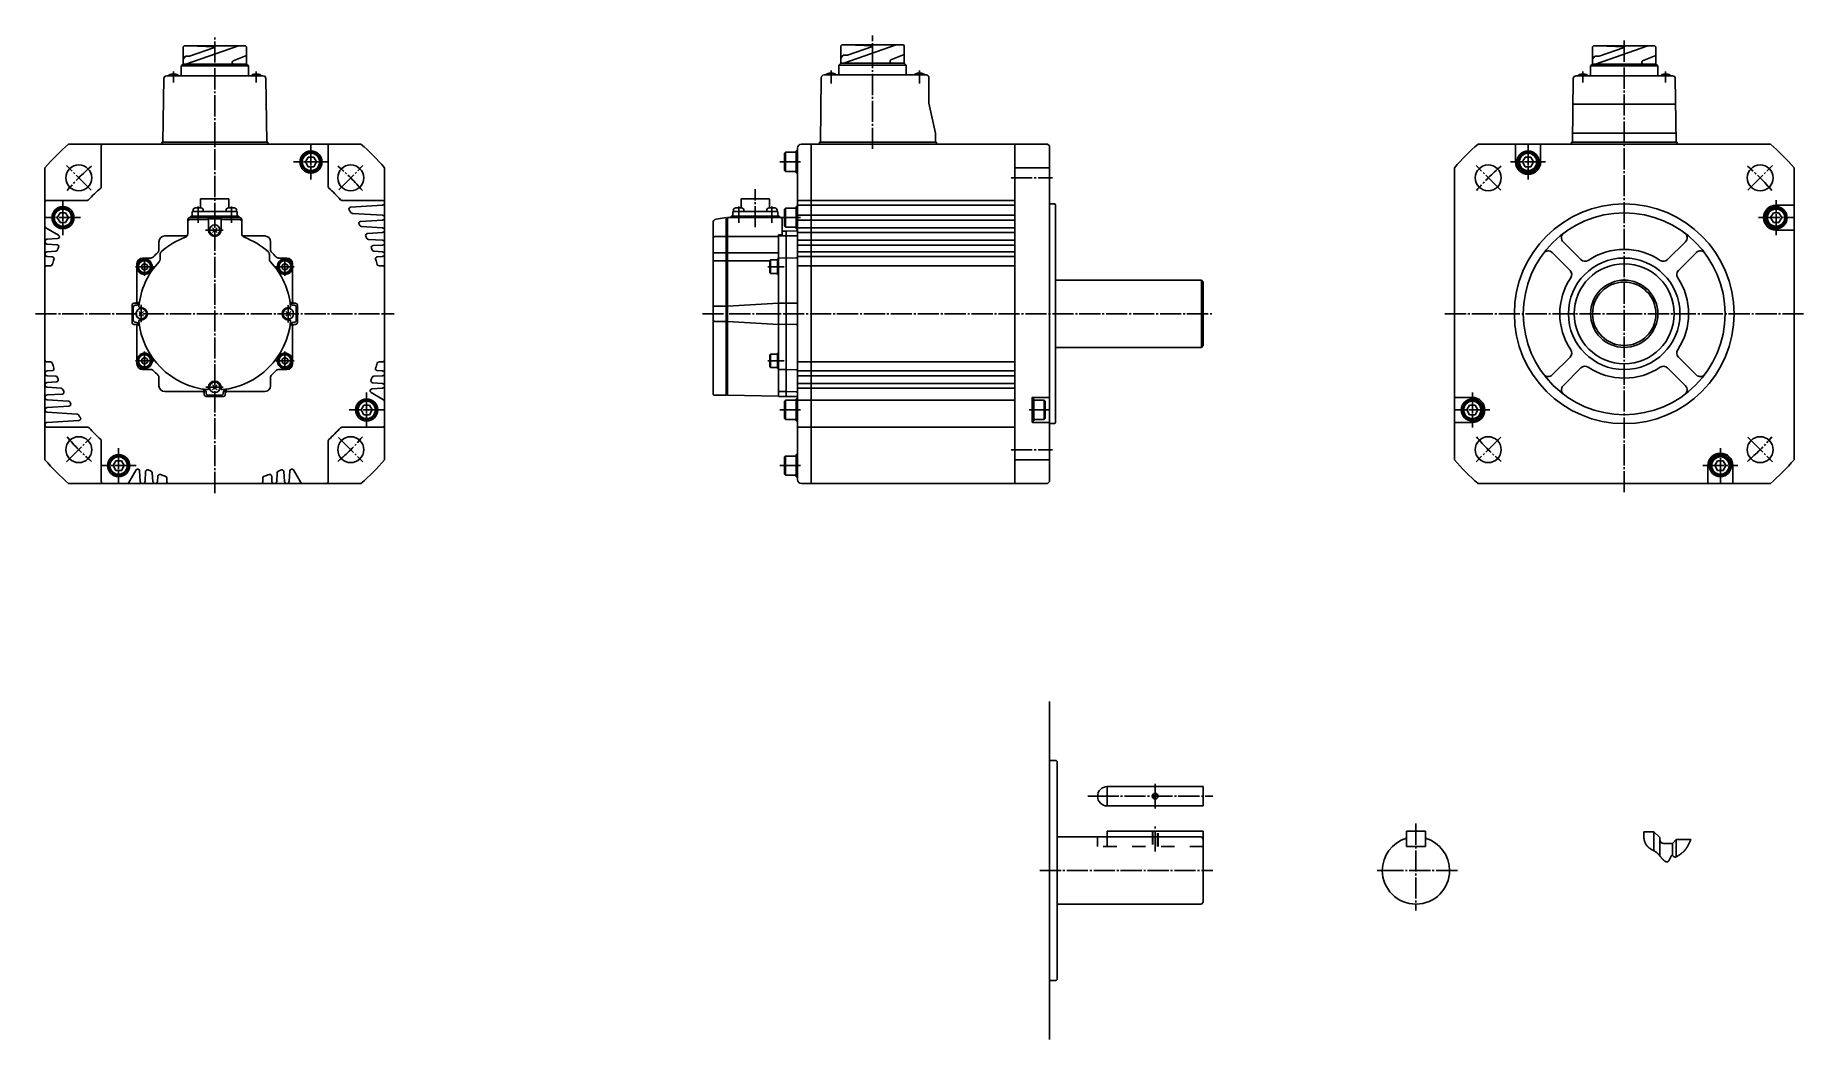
# Model space of a CAD drawing. Extents: x -435 to 485, y -233 to 290.
import ezdxf

# ---------------------------------------------------------------- set-up
doc = ezdxf.new("R2010")
doc.units = 0
doc.linetypes.add('DASH_CENTER', pattern=[14, 11, -1, 1, -1])
doc.linetypes.add('DASHED', pattern=[15, 7, -8])
doc.layers.get('0').update_dxf_attribs({"linetype": 'CONTINUOUS'})

msp = doc.modelspace()

# ---------------------------------------------------------------- linework, layer by layer
at = {"color": 1, "linetype": 'DASH_CENTER'}
for p, q in [((-341.83, 51.77), (-341.83, 289.42)), ((0.3, 230.87), (0.3, 289.92)), ((391.21, 287.18), (391.21, 51.77)), ((-363.27, 265.37), (-363.27, 271.11)), ((-320.27, 265.37), (-320.27, 271.11)), ((-21.3, 264.85), (-21.3, 271.61)), ((24.7, 271.61), (24.7, 264.85)), ((369.72, 265.37), (369.72, 271.11)), ((412.72, 271.11), (412.72, 265.37)), ((-291.83, 233.17), (-291.83, 214.97)), ((341.22, 233.17), (341.22, 214.97)), ((-406.17, 209.41), (-418.9, 222.14)), ((-282.73, 224.07), (-300.93, 224.07)), ((-277.36, 209.53), (-264.75, 222.14)), ((-48.01, 224.07), (-37.21, 224.07)), ((326.96, 209.32), (314.14, 222.14)), ((350.32, 224.07), (332.12, 224.07)), ((455.47, 209.32), (468.29, 222.14)), ((72.36, 215.78), (93.92, 215.78)), ((-420.83, 204.17), (-420.83, 185.97)), ((-60.7, 190.07), (-60.7, 209.82)), ((470.21, 185.97), (470.21, 204.17)), ((-411.73, 195.07), (-429.93, 195.07)), ((-350.46, 200.87), (-350.46, 192.37)), ((-333.2, 192.37), (-333.2, 200.87)), ((-69.33, 200.87), (-69.33, 192.37)), ((-52.07, 192.37), (-52.07, 200.87)), ((-48.01, 195.07), (-37.21, 195.07)), ((461.11, 195.07), (479.31, 195.07)), ((-346.57, 188.57), (-337.52, 188.57)), ((-373.53, 169.57), (-383.13, 169.57)), ((-378.33, 164.77), (-378.33, 174.37)), ((-300.53, 169.57), (-310.13, 169.57)), ((-305.33, 174.37), (-305.33, 164.77)), ((-54.2, 169.57), (-45.7, 169.57)), ((-380.08, 149.68), (-380.08, 145.07)), ((-303.58, 140.45), (-303.58, 149.46)), ((-435.13, 145.07), (-248.53, 145.07)), ((-380.08, 145.07), (-380.08, 140.67)), ((-88.22, 145.07), (176.89, 145.07)), ((297.92, 145.07), (396.22, 145.07)), ((484.51, 145.07), (386.21, 145.07)), ((-383.13, 120.57), (-373.53, 120.57)), ((-378.33, 115.77), (-378.33, 125.37)), ((-310.13, 120.57), (-300.53, 120.57)), ((-305.33, 125.37), (-305.33, 115.77)), ((-54.2, 120.57), (-45.7, 120.57)), ((-346.44, 106.82), (-337.43, 106.82)), ((-262.83, 104.17), (-262.83, 85.97)), ((312.22, 104.17), (312.22, 85.97)), ((-253.73, 95.07), (-271.93, 95.07)), ((-48.01, 95.07), (-37.21, 95.07)), ((92.6, 95.07), (81.8, 95.07)), ((321.32, 95.07), (303.12, 95.07)), ((-418.9, 67.99), (-406.17, 80.72)), ((-391.83, 75.17), (-391.83, 56.97)), ((-277.48, 80.72), (-264.75, 67.99)), ((72.36, 74.36), (93.92, 74.36)), ((326.96, 80.82), (314.14, 67.99)), ((441.21, 56.97), (441.21, 75.17)), ((455.47, 80.82), (468.29, 67.99)), ((-382.73, 66.07), (-400.93, 66.07)), ((-387.28, 66.07), (-391.83, 66.07)), ((-48.01, 66.07), (-37.21, 66.07)), ((432.11, 66.07), (450.31, 66.07)), ((147.3, -112.4), (147.3, -99.3)), ((112.3, -105.96), (117.3, -105.96)), ((117.3, -105.96), (177.3, -105.96)), ((147.3, -134.68), (147.3, -121.58)), ((282.89, -120.17), (282.89, -162.08)), ((87.3, -144.58), (177.3, -144.58)), ((262.64, -144.58), (265.39, -144.58)), ((265.39, -144.58), (300.39, -144.58)), ((300.39, -144.58), (304.45, -144.58)), ((282.89, -162.08), (282.89, -165.43))]:
    msp.add_line(p, q, dxfattribs=at)
at = {"color": 7, "linetype": 'CONTINUOUS'}
for p, q in [((-358.32, 283.92), (-357.82, 284.42)), ((-358.32, 274.98), (-358.32, 283.92)), ((-358.32, 277.57), (-357.07, 279.07)), ((-325.83, 284.42), (-357.82, 284.42)), ((-325.83, 284.42), (-357.81, 284.42)), ((-354.89, 279.07), (-357.07, 279.07)), ((-329.5, 284.42), (-356.8, 274.98)), ((-355.3, 284.42), (-341.89, 284.03)), ((-341.89, 283.56), (-354.89, 279.07)), ((-341.89, 284.03), (-341.89, 283.56)), ((-332.77, 275.97), (-332.77, 275.73)), ((-325.33, 279.4), (-332.29, 276.66)), ((-325.33, 283.92), (-325.83, 284.42)), ((-325.33, 283.92), (-325.33, 274.98)), ((-16.2, 284.41), (-15.7, 284.91)), ((-16.2, 275.47), (-16.2, 284.41)), ((-16.2, 278.07), (-14.94, 279.57)), ((16.29, 284.92), (-15.7, 284.92)), ((-12.76, 279.57), (-14.94, 279.57)), ((12.63, 284.91), (-14.68, 275.47)), ((-13.17, 284.91), (0.24, 284.53)), ((0.24, 284.05), (-12.76, 279.57)), ((0.24, 284.53), (0.24, 284.05)), ((9.36, 276.46), (9.36, 276.22)), ((16.79, 279.89), (9.83, 277.16)), ((16.79, 284.41), (16.29, 284.91)), ((16.79, 284.41), (16.79, 275.47)), ((374.72, 283.92), (375.22, 284.42)), ((374.72, 274.98), (374.72, 283.92)), ((374.72, 277.57), (375.97, 279.07)), ((407.21, 284.42), (375.22, 284.42)), ((407.21, 284.42), (375.23, 284.42)), ((378.15, 279.07), (375.97, 279.07)), ((403.54, 284.42), (376.24, 274.98)), ((377.74, 284.42), (391.16, 284.03)), ((391.16, 283.56), (378.15, 279.07)), ((391.16, 284.03), (391.16, 283.56)), ((400.28, 275.97), (400.28, 275.73)), ((407.71, 279.4), (400.75, 276.66)), ((407.71, 283.92), (407.21, 284.42)), ((407.71, 283.92), (407.71, 274.98)), ((-368.29, 267.39), (-368.76, 234.37)), ((-366.79, 268.87), (-341.77, 268.87)), ((-359.36, 268.87), (-359.32, 273.98)), ((-359.32, 273.98), (-358.32, 274.98)), ((-324.33, 273.98), (-359.32, 273.98)), ((-358.32, 274.98), (-332.02, 274.98)), ((-341.77, 268.87), (-316.75, 268.87)), ((-332.02, 274.98), (-325.33, 274.98)), ((-325.33, 274.98), (-324.33, 273.98)), ((-325.33, 274.98), (-324.33, 273.98)), ((-324.33, 273.98), (-324.3, 268.87)), ((-314.77, 234.37), (-315.25, 267.39)), ((-26.42, 267.89), (-26.8, 234.37)), ((-24.92, 269.37), (0.3, 269.37)), ((-17.23, 269.37), (-17.2, 274.47)), ((-17.2, 274.47), (-16.2, 275.47)), ((17.79, 274.47), (-17.2, 274.47)), ((-16.2, 275.47), (10.11, 275.47)), ((0.3, 269.37), (28.1, 269.37)), ((10.11, 275.47), (16.79, 275.47)), ((16.79, 275.47), (17.79, 274.47)), ((16.79, 275.47), (17.79, 274.47)), ((17.79, 274.47), (17.83, 269.37)), ((29.6, 267.87), (29.6, 254.57)), ((364.69, 267.39), (364.22, 234.37)), ((366.19, 268.87), (391.21, 268.87)), ((373.69, 268.87), (373.72, 273.98)), ((373.72, 273.98), (374.72, 274.98)), ((408.71, 273.98), (373.72, 273.98)), ((374.72, 274.98), (401.03, 274.98)), ((391.21, 268.87), (416.24, 268.87)), ((401.03, 274.98), (407.71, 274.98)), ((407.71, 274.98), (408.71, 273.98)), ((407.71, 274.98), (408.71, 273.98)), ((408.71, 273.98), (408.74, 268.87)), ((418.21, 234.37), (417.74, 267.39)), ((33.1, 239.07), (29.6, 254.57)), ((364.5, 254.07), (391.21, 254.07)), ((391.21, 254.07), (417.93, 254.07)), ((-265.83, 233.37), (-417.82, 233.37)), ((-400.83, 211.21), (-400.83, 232.37)), ((-399.83, 233.37), (-283.83, 233.37)), ((-369.27, 234.37), (-358.96, 234.37)), ((-369.27, 233.37), (-369.27, 234.37)), ((-358.96, 234.37), (-324.46, 234.37)), ((-324.46, 234.37), (-314.27, 234.37)), ((-314.27, 234.37), (-314.27, 233.37)), ((-282.83, 232.37), (-282.83, 211.21)), ((-38.7, 145.07), (-38.7, 231.37)), ((-38.7, 231.37), (-38.7, 224.74)), ((-36.7, 233.37), (-31.7, 233.37)), ((-31.7, 233.37), (-31.7, 56.77)), ((-31.7, 233.37), (74.3, 233.37)), ((-27.3, 233.37), (-27.3, 234.37)), ((-27.26, 234.37), (33.6, 234.37)), ((33.1, 234.37), (33.1, 239.07)), ((33.6, 234.37), (33.6, 233.37)), ((33.6, 234.37), (33.6, 233.37)), ((91.3, 233.37), (74.3, 233.37)), ((74.3, 233.37), (74.3, 56.77)), ((92.3, 232.37), (91.3, 233.37)), ((92.3, 232.37), (92.3, 145.07)), ((92.3, 232.37), (92.3, 225.17)), ((315.22, 233.37), (391.21, 233.37)), ((334.72, 224.07), (334.72, 232.87)), ((347.72, 224.07), (347.72, 232.87)), ((363.72, 234.37), (391.21, 234.37)), ((363.72, 233.37), (363.72, 234.37)), ((364.29, 239.07), (391.21, 239.07)), ((391.21, 233.37), (467.21, 233.37)), ((391.21, 239.07), (418.14, 239.07)), ((391.21, 234.37), (418.72, 234.37)), ((418.72, 234.37), (418.72, 233.37)), ((-430.13, 221.06), (-430.13, 69.07)), ((-293.27, 226.57), (-294.71, 224.07)), ((-294.71, 224.07), (-293.27, 221.57)), ((-290.38, 226.57), (-293.27, 226.57)), ((-293.27, 221.57), (-290.38, 221.57)), ((-288.94, 224.07), (-290.38, 226.57)), ((-290.38, 221.57), (-288.94, 224.07)), ((-253.53, 69.07), (-253.53, 221.06)), ((-45, 229.07), (-45.5, 228.57)), ((-45.5, 219.57), (-45.5, 228.57)), ((-45, 229.07), (-45, 219.07)), ((-45, 229.07), (-39.5, 229.07)), ((-39.5, 229.82), (-39.5, 218.32)), ((-38.7, 229.82), (-39.5, 229.82)), ((-39.5, 224.07), (-39.5, 229.07)), ((-39.5, 219.07), (-39.5, 224.07)), ((74.3, 221.06), (92.3, 221.06)), ((302.92, 69.07), (302.92, 221.06)), ((339.77, 226.57), (338.33, 224.07)), ((338.33, 224.07), (339.77, 221.57)), ((342.66, 226.57), (339.77, 226.57)), ((339.77, 221.57), (342.66, 221.57)), ((344.1, 224.07), (342.66, 226.57)), ((342.66, 221.57), (344.1, 224.07)), ((479.51, 221.06), (479.51, 69.07)), ((-45.5, 219.57), (-45, 219.07)), ((-39.5, 219.07), (-45, 219.07)), ((-39.5, 218.32), (-38.7, 218.32)), ((-430.13, 190.64), (-430.13, 203.07)), ((-429.13, 204.07), (-408.17, 204.07)), ((-349.23, 200.16), (-349.23, 204.82)), ((-349.23, 204.82), (-334.43, 204.82)), ((-334.43, 204.82), (-334.43, 200.16)), ((-275.69, 204.07), (-254.6, 204.07)), ((-68.1, 200.16), (-68.1, 204.82)), ((-68.1, 204.82), (-53.3, 204.82)), ((-53.3, 204.82), (-53.3, 200.16)), ((-38.7, 204.07), (74.3, 204.07)), ((-422.27, 197.57), (-423.71, 195.07)), ((-423.71, 195.07), (-422.27, 192.57)), ((-419.38, 197.57), (-422.27, 197.57)), ((-417.94, 195.07), (-419.38, 197.57)), ((-419.38, 192.57), (-417.94, 195.07)), ((-355.83, 194.07), (-355.83, 186.75)), ((-354.83, 195.07), (-328.83, 195.07)), ((-354.83, 194.07), (-345.58, 194.07)), ((-354.33, 195.77), (-354.33, 195.07)), ((-354.33, 195.77), (-329.33, 195.77)), ((-330.13, 198.27), (-353.53, 198.27)), ((-353.53, 198.27), (-353.53, 195.77)), ((-353.13, 199.11), (-353.21, 198.27)), ((-353.21, 198.27), (-347.71, 198.27)), ((-347.71, 198.27), (-347.78, 199.11)), ((-345.58, 194.07), (-345.58, 194.41)), ((-345.58, 194.41), (-338.08, 194.41)), ((-345.08, 188.57), (-345.08, 193.57)), ((-338.58, 188.57), (-338.58, 193.57)), ((-338.08, 194.07), (-338.08, 194.41)), ((-338.08, 194.07), (-328.83, 194.07)), ((-335.87, 199.11), (-335.95, 198.27)), ((-335.95, 198.27), (-330.45, 198.27)), ((-330.45, 198.27), (-330.52, 199.11)), ((-330.13, 195.77), (-330.13, 198.27)), ((-329.33, 195.07), (-329.33, 195.77)), ((-327.83, 194.07), (-327.83, 186.75)), ((-254.6, 201.59), (-271.15, 200.57)), ((-270.16, 197.26), (-254.6, 196.31)), ((-254.6, 193.82), (-266, 193.13)), ((-75.9, 195.07), (-80.99, 194.34)), ((-75.9, 195.07), (-75.9, 102.67)), ((-75.2, 194.87), (-75.9, 194.87)), ((-75.2, 102.67), (-75.2, 195.07)), ((-47.7, 195.07), (-75.2, 195.07)), ((-73.2, 195.77), (-48.2, 195.77)), ((-73.2, 195.77), (-73.2, 195.07)), ((-72.4, 198.27), (-72.4, 195.77)), ((-49, 198.27), (-72.4, 198.27)), ((-72.01, 199.11), (-72.08, 198.27)), ((-72.08, 198.27), (-66.58, 198.27)), ((-66.58, 198.27), (-66.66, 199.11)), ((-54.75, 199.11), (-54.82, 198.27)), ((-54.82, 198.27), (-49.32, 198.27)), ((-49.32, 198.27), (-49.4, 199.11)), ((-49, 195.77), (-49, 198.27)), ((-48.2, 195.07), (-48.2, 195.77)), ((-46.7, 194.07), (-46.7, 186.27)), ((-45, 200.07), (-45.5, 199.57)), ((-45.5, 190.57), (-45.5, 199.57)), ((-45, 200.07), (-45, 190.07)), ((-45, 200.07), (-39.5, 200.07)), ((-38.7, 200.82), (-39.5, 200.82)), ((-39.5, 200.82), (-39.5, 189.32)), ((-39.5, 195.07), (-39.5, 200.07)), ((-39.5, 190.07), (-39.5, 195.07)), ((-38.7, 201.57), (74.3, 201.57)), ((-38.7, 196.32), (74.3, 196.32)), ((-38.7, 193.82), (74.3, 193.82)), ((95, 202.22), (92.8, 202.22)), ((95.5, 201.72), (95, 202.22)), ((95.5, 201.72), (95.5, 197.57)), ((95.5, 197.57), (95.5, 88.42)), ((468.77, 197.57), (467.33, 195.07)), ((467.33, 195.07), (468.77, 192.57)), ((471.66, 197.57), (468.77, 197.57)), ((470.21, 201.57), (479.01, 201.57)), ((473.1, 195.07), (471.66, 197.57)), ((471.66, 192.57), (473.1, 195.07)), ((-429.63, 189.78), (-423.1, 186.01)), ((-429.05, 183.81), (-423.54, 184.15)), ((-422.27, 192.57), (-419.38, 192.57)), ((-367.83, 185.57), (-356.22, 185.57)), ((-343.06, 187.33), (-340.59, 189.8)), ((-340.59, 187.33), (-343.06, 189.8)), ((-327.44, 185.57), (-315.83, 185.57)), ((-265.59, 190.48), (-254.6, 189.81)), ((-254.6, 187.32), (-262.44, 186.84)), ((-82.7, 103.67), (-82.7, 192.36)), ((-75.9, 185.19), (-81.7, 185.19)), ((-75.2, 185.19), (-48.7, 185.19)), ((-48.7, 102.14), (-48.7, 186.07)), ((-48.7, 186.07), (-46.9, 186.07)), ((-48.41, 185.57), (-46.7, 185.6)), ((-46.7, 188.1), (-44.7, 188.07)), ((-46.7, 185.6), (-44.7, 185.57)), ((-45.5, 190.57), (-45, 190.07)), ((-39.5, 190.07), (-45, 190.07)), ((-39.19, 188.17), (-44.7, 188.08)), ((-44.7, 188.08), (-44.7, 116.07)), ((-39.19, 185.68), (-44.7, 185.58)), ((-39.5, 189.32), (-38.7, 189.32)), ((-38.7, 189.82), (74.3, 189.82)), ((-38.7, 187.32), (74.3, 187.32)), ((468.77, 192.57), (471.66, 192.57)), ((470.21, 188.57), (479.01, 188.57)), ((-429.05, 181.33), (-423.94, 181.01)), ((-429.05, 177.31), (-424.54, 177.58)), ((-429.05, 174.83), (-426.36, 174.66)), ((-370.83, 178.37), (-370.83, 182.57)), ((-370.23, 173.54), (-370.23, 175.98)), ((-313.43, 175.98), (-313.43, 173.54)), ((-312.83, 182.57), (-312.83, 178.37)), ((-261.89, 183.75), (-254.6, 183.31)), ((-254.6, 180.82), (-259.5, 180.53)), ((-259.12, 177.58), (-254.6, 177.31)), ((-254.6, 174.82), (-257.29, 174.66)), ((-75.9, 176.82), (-81.7, 176.82)), ((-48.7, 176.82), (-75.2, 176.82)), ((-44.7, 179.57), (-44.7, 102.06)), ((-38.7, 183.32), (74.3, 183.32)), ((-38.7, 182.57), (-38.7, 145.07)), ((-38.7, 180.82), (74.3, 180.82)), ((-38.7, 177.32), (74.3, 177.32)), ((-38.7, 174.82), (74.3, 174.82)), ((363.06, 167.57), (353.74, 176.89)), ((368.71, 173.23), (359.39, 182.55)), ((423.03, 182.54), (413.72, 173.23)), ((419.37, 167.57), (428.71, 176.9)), ((-430.13, 145.07), (-430.13, 169.07)), ((-427.26, 170.07), (-429.13, 170.07)), ((-382.33, 151.57), (-382.33, 171.07)), ((-378.33, 171.3), (-379.83, 170.43)), ((-379.83, 170.43), (-379.83, 168.7)), ((-379.83, 168.7), (-378.33, 167.84)), ((-379.33, 174.07), (-375.13, 174.07)), ((-376.83, 170.43), (-378.33, 171.3)), ((-378.33, 167.84), (-376.83, 168.7)), ((-376.83, 168.7), (-376.83, 170.43)), ((-308.52, 174.07), (-304.33, 174.07)), ((-305.33, 171.3), (-306.83, 170.43)), ((-306.83, 170.43), (-306.83, 168.7)), ((-306.83, 168.7), (-305.33, 167.84)), ((-303.83, 170.43), (-305.33, 171.3)), ((-305.33, 167.84), (-303.83, 168.7)), ((-303.83, 168.7), (-303.83, 170.43)), ((-301.33, 171.07), (-301.33, 151.57)), ((-256.4, 170.07), (-254.53, 170.07)), ((-253.53, 169.07), (-253.53, 145.07)), ((-81.7, 172.67), (-75.9, 172.67)), ((-75.2, 172.67), (-53.2, 172.67)), ((-52.85, 173.07), (-53.2, 172.72)), ((-53.2, 166.42), (-53.2, 172.72)), ((-53.2, 166.42), (-52.85, 166.07)), ((-52.85, 173.07), (-52.85, 166.07)), ((-52.85, 173.07), (-49.2, 173.07)), ((-49.2, 166.07), (-52.85, 166.07)), ((-49.2, 165.57), (-49.2, 173.57)), ((-49.2, 173.57), (-48.7, 173.57)), ((-49.2, 165.57), (-48.7, 165.57)), ((-39.19, 174.16), (-48.41, 174)), ((-38.7, 170.07), (74.3, 170.07)), ((95.5, 162.57), (107.3, 162.57)), ((107.3, 162.57), (171.3, 162.57)), ((172.3, 161.57), (171.3, 162.57)), ((171.3, 162.57), (171.3, 127.57)), ((172.3, 161.57), (172.3, 157.57)), ((172.3, 157.57), (172.3, 145.07)), ((-384.83, 140.53), (-384.83, 149.61)), ((-384.83, 140.57), (-384.83, 149.57)), ((-384.83, 140.57), (-384.83, 149.57)), ((-384.23, 148.47), (-384.23, 141.67)), ((-383.83, 150.57), (-383.33, 150.57)), ((-382.64, 150.57), (-383.83, 150.57)), ((-382.98, 149.47), (-383.23, 149.47)), ((-380.08, 148.32), (-380.8, 148.32)), ((-303.58, 148.32), (-302.86, 148.32)), ((-299.83, 150.57), (-301.01, 150.57)), ((-300.43, 149.47), (-300.67, 149.47)), ((-300.33, 150.57), (-299.83, 150.57)), ((-299.43, 148.47), (-299.43, 141.67)), ((-298.83, 149.72), (-298.83, 140.41)), ((-298.83, 149.61), (-298.83, 140.53)), ((-298.83, 149.57), (-298.83, 140.57)), ((-298.83, 149.57), (-298.83, 140.57)), ((-75.9, 149.07), (-81.7, 149.07)), ((-48.7, 150.57), (-75.2, 149.07)), ((-39.19, 150.66), (-48.41, 150.5)), ((-430.13, 121.07), (-430.13, 145.07)), ((-383.83, 139.57), (-383.33, 139.57)), ((-383.83, 139.57), (-382.64, 139.57)), ((-383.23, 140.67), (-382.98, 140.67)), ((-382.33, 137.57), (-382.33, 138.57)), ((-378.84, 143.83), (-381.31, 146.3)), ((-381.31, 143.83), (-378.84, 146.3)), ((-380.08, 141.82), (-380.8, 141.82)), ((-304.81, 143.83), (-302.34, 146.3)), ((-302.34, 143.83), (-304.81, 146.3)), ((-303.58, 141.82), (-302.86, 141.82)), ((-301.33, 138.57), (-301.33, 137.57)), ((-301.01, 139.57), (-299.83, 139.57)), ((-300.67, 140.67), (-300.43, 140.67)), ((-299.83, 139.57), (-300.33, 139.57)), ((-253.53, 145.07), (-253.53, 121.07)), ((-81.7, 141.07), (-75.9, 141.07)), ((-75.2, 141.07), (-48.7, 139.57)), ((-48.41, 139.63), (-39.19, 139.47)), ((-38.7, 58.77), (-38.7, 145.07)), ((92.3, 145.07), (92.3, 57.77)), ((172.3, 145.07), (172.3, 132.57)), ((-382.33, 119.07), (-382.33, 137.57)), ((-301.33, 137.57), (-301.33, 119.07)), ((172.3, 132.57), (172.3, 128.57)), ((-427.26, 120.07), (-429.13, 120.07)), ((-378.33, 122.3), (-379.83, 121.43)), ((-379.83, 121.43), (-379.83, 119.7)), ((-379.83, 119.7), (-378.33, 118.84)), ((-376.83, 121.43), (-378.33, 122.3)), ((-378.33, 118.84), (-376.83, 119.7)), ((-376.83, 119.7), (-376.83, 121.43)), ((-305.33, 122.3), (-306.83, 121.43)), ((-306.83, 121.43), (-306.83, 119.7)), ((-306.83, 119.7), (-305.33, 118.84)), ((-303.83, 121.43), (-305.33, 122.3)), ((-305.33, 118.84), (-303.83, 119.7)), ((-303.83, 119.7), (-303.83, 121.43)), ((-256.4, 120.07), (-254.53, 120.07)), ((-52.85, 124.07), (-53.2, 123.72)), ((-53.2, 117.42), (-53.2, 123.72)), ((-52.85, 124.07), (-49.2, 124.07)), ((-52.85, 124.07), (-52.85, 117.07)), ((-49.2, 124.57), (-48.7, 124.57)), ((-49.2, 116.57), (-49.2, 124.57)), ((-38.7, 120.07), (74.3, 120.07)), ((107.3, 127.57), (95.5, 127.57)), ((171.3, 127.57), (107.3, 127.57)), ((171.3, 127.57), (172.3, 128.57)), ((363.06, 122.57), (353.72, 113.23)), ((419.37, 122.57), (428.69, 113.25)), ((-429.05, 115.31), (-426.36, 115.47)), ((-424.54, 112.55), (-429.05, 112.83)), ((-375.13, 116.07), (-379.33, 116.07)), ((-370.83, 107.57), (-370.83, 111.76)), ((-312.83, 111.76), (-312.83, 107.57)), ((-304.33, 116.07), (-308.52, 116.07)), ((-254.6, 112.83), (-259.12, 112.55)), ((-254.6, 115.31), (-257.29, 115.47)), ((-53.2, 117.42), (-52.85, 117.07)), ((-49.2, 117.07), (-52.85, 117.07)), ((-49.2, 116.57), (-48.7, 116.57)), ((-48.41, 116.13), (-44.7, 116.07)), ((-44.7, 116.07), (-39.19, 115.97)), ((-44.7, 116.07), (-44.7, 110.57)), ((-38.7, 115.32), (74.3, 115.32)), ((-38.7, 112.82), (74.3, 112.82)), ((359.4, 107.6), (368.71, 116.91)), ((413.72, 116.91), (423.04, 107.59)), ((-429.05, 109.31), (-424.15, 109.61)), ((-421.76, 106.38), (-429.05, 106.83)), ((-429.05, 102.81), (-421.21, 103.29)), ((-348.33, 104.57), (-367.83, 104.57)), ((-348.59, 104.57), (-349.33, 104.57)), ((-347.33, 104.25), (-347.33, 103.07)), ((-347.33, 103.57), (-347.33, 103.07)), ((-337.29, 102.07), (-346.37, 102.07)), ((-337.33, 102.07), (-346.33, 102.07)), ((-337.33, 102.07), (-346.33, 102.07)), ((-346.23, 103.91), (-346.23, 103.67)), ((-345.23, 102.67), (-338.43, 102.67)), ((-345.08, 106.82), (-345.08, 106.1)), ((-343.06, 105.58), (-340.59, 108.05)), ((-340.59, 105.58), (-343.06, 108.05)), ((-338.58, 106.82), (-338.58, 106.1)), ((-337.43, 103.67), (-337.43, 103.91)), ((-336.33, 103.07), (-336.33, 104.25)), ((-336.33, 103.57), (-336.33, 103.07)), ((-315.83, 104.57), (-335.33, 104.57)), ((-254.03, 100.36), (-260.56, 104.12)), ((-254.6, 106.33), (-260.12, 105.99)), ((-254.6, 108.81), (-259.71, 109.12)), ((-81.7, 102.67), (-75.9, 102.67)), ((-75.9, 102.87), (-75.2, 102.87)), ((-75.2, 102.67), (-48.7, 102.14)), ((-46.7, 104.55), (-48.41, 104.58)), ((-46.7, 102.03), (-48.41, 102.06)), ((-44.7, 104.58), (-46.7, 104.55)), ((-44.7, 102.07), (-46.7, 102.03)), ((-44.7, 104.57), (-39.19, 104.47)), ((-44.7, 102.06), (-39.19, 101.96)), ((-38.7, 108.82), (74.3, 108.82)), ((-38.7, 106.32), (74.3, 106.32)), ((83.3, 101.37), (83.3, 88.77)), ((92.3, 101.57), (83.5, 101.57)), ((312.22, 101.57), (303.42, 101.57)), ((-418.06, 99.66), (-429.05, 100.33)), ((-429.05, 96.31), (-417.66, 97.01)), ((-413.5, 92.88), (-429.05, 93.83)), ((-264.27, 97.57), (-265.71, 95.07)), ((-265.71, 95.07), (-264.27, 92.57)), ((-261.38, 97.57), (-264.27, 97.57)), ((-264.27, 92.57), (-261.38, 92.57)), ((-259.94, 95.07), (-261.38, 97.57)), ((-261.38, 92.57), (-259.94, 95.07)), ((-253.53, 99.49), (-253.53, 87.07)), ((-45, 100.07), (-45.5, 99.57)), ((-45.5, 90.57), (-45.5, 99.57)), ((-45, 100.07), (-39.5, 100.07)), ((-45, 100.07), (-45, 90.07)), ((-38.7, 100.82), (-39.5, 100.82)), ((-39.5, 100.82), (-39.5, 89.32)), ((-39.5, 95.07), (-39.5, 100.07)), ((-39.5, 90.07), (-39.5, 95.07)), ((-38.7, 100.07), (74.3, 100.07)), ((84.1, 100.82), (83.3, 100.82)), ((84.1, 89.32), (84.1, 100.82)), ((84.1, 100.07), (89.6, 100.07)), ((84.1, 100.07), (84.1, 95.07)), ((84.1, 95.07), (84.1, 90.07)), ((90.1, 99.57), (89.6, 100.07)), ((89.6, 90.07), (89.6, 100.07)), ((90.1, 99.57), (90.1, 90.57)), ((310.77, 97.57), (309.33, 95.07)), ((309.33, 95.07), (310.77, 92.57)), ((313.66, 97.57), (310.77, 97.57)), ((310.77, 92.57), (313.66, 92.57)), ((315.1, 95.07), (313.66, 97.57)), ((313.66, 92.57), (315.1, 95.07)), ((-430.13, 87.31), (-430.13, 87.07)), ((-407.97, 86.07), (-429.13, 86.07)), ((-428.95, 88.55), (-412.5, 89.56)), ((-254.53, 86.07), (-275.69, 86.07)), ((-45.5, 90.57), (-45, 90.07)), ((-39.5, 90.07), (-45, 90.07)), ((-39.5, 89.32), (-38.7, 89.32)), ((-38.7, 86.07), (74.3, 86.07)), ((83.3, 89.32), (84.1, 89.32)), ((83.5, 88.57), (92.3, 88.57)), ((89.6, 90.07), (84.1, 90.07)), ((89.6, 90.07), (90.1, 90.57)), ((92.8, 87.92), (95, 87.92)), ((95, 87.92), (95.5, 88.42)), ((312.22, 88.57), (303.42, 88.57)), ((-400.83, 57.77), (-400.83, 78.93)), ((-282.83, 78.93), (-282.83, 57.77)), ((-393.27, 68.57), (-394.71, 66.07)), ((-394.71, 66.07), (-393.27, 63.57)), ((-390.38, 68.57), (-393.27, 68.57)), ((-388.94, 66.07), (-390.38, 68.57)), ((-390.38, 63.57), (-388.94, 66.07)), ((-45, 71.07), (-45.5, 70.57)), ((-45.5, 61.57), (-45.5, 70.57)), ((-45, 71.07), (-45, 61.07)), ((-45, 71.07), (-39.5, 71.07)), ((-39.5, 71.82), (-39.5, 60.32)), ((-38.7, 71.82), (-39.5, 71.82)), ((-39.5, 66.07), (-39.5, 71.07)), ((-39.5, 61.07), (-39.5, 66.07)), ((74.3, 69.07), (92.3, 69.07)), ((92.3, 64.96), (92.3, 57.77)), ((434.71, 66.07), (434.71, 57.27)), ((439.77, 68.57), (438.33, 66.07)), ((438.33, 66.07), (439.77, 63.57)), ((442.66, 68.57), (439.77, 68.57)), ((444.1, 66.07), (442.66, 68.57)), ((442.66, 63.57), (444.1, 66.07)), ((447.71, 66.07), (447.71, 57.27)), ((-417.82, 56.77), (-265.83, 56.77)), ((-387.4, 56.77), (-399.83, 56.77)), ((-393.27, 63.57), (-390.38, 63.57)), ((-386.54, 57.27), (-382.77, 63.8)), ((-380.57, 57.84), (-380.91, 63.36)), ((-378.09, 57.84), (-377.77, 62.95)), ((-374.07, 57.84), (-374.34, 62.36)), ((-371.59, 57.84), (-371.42, 60.53)), ((-366.83, 57.77), (-366.83, 59.64)), ((-317.83, 56.77), (-365.83, 56.77)), ((-316.83, 59.64), (-316.83, 57.77)), ((-312.23, 60.53), (-312.07, 57.84)), ((-309.31, 62.36), (-309.59, 57.84)), ((-305.88, 62.95), (-305.57, 57.84)), ((-302.75, 63.36), (-303.09, 57.84)), ((-300.88, 63.8), (-297.12, 57.27)), ((-283.83, 56.77), (-296.25, 56.77)), ((-45.5, 61.57), (-45, 61.07)), ((-39.5, 61.07), (-45, 61.07)), ((-39.5, 60.32), (-38.7, 60.32)), ((-31.7, 56.77), (-36.7, 56.77)), ((-31.7, 56.77), (74.3, 56.77)), ((74.3, 56.77), (91.3, 56.77)), ((91.3, 56.77), (92.3, 57.77)), ((391.21, 56.77), (315.22, 56.77)), ((467.21, 56.77), (391.21, 56.77)), ((418.21, 56.77), (391.21, 56.77)), ((439.77, 63.57), (442.66, 63.57)), ((92.3, -56.58), (92.3, -86.93)), ((92.3, -86.93), (92.3, -202.23)), ((92.8, -87.43), (95.8, -87.43)), ((96.3, -87.93), (95.8, -87.43)), ((96.3, -87.93), (96.3, -127.08)), ((122.3, -100.96), (122.3, -110.96)), ((172.3, -100.96), (122.3, -100.96)), ((172.3, -110.96), (172.3, -100.96)), ((122.3, -110.96), (172.3, -110.96)), ((96.3, -127.08), (117.3, -127.08)), ((96.3, -127.08), (96.3, -162.08)), ((117.3, -127.08), (122.3, -127.08)), ((122.3, -124.08), (145.8, -124.08)), ((122.3, -127.08), (122.3, -124.08)), ((122.3, -127.08), (171.3, -127.08)), ((145.8, -124.08), (146.05, -124.08)), ((146.05, -124.08), (148.55, -124.08)), ((148.55, -124.08), (148.8, -124.08)), ((148.8, -124.08), (172.3, -124.08)), ((171.3, -127.08), (172.3, -128.08)), ((172.3, -124.08), (172.3, -128.29)), ((172.3, -128.08), (172.3, -128.29)), ((172.3, -128.29), (172.3, -132.08)), ((277.89, -124.08), (277.89, -127.8)), ((287.89, -124.08), (277.89, -124.08)), ((277.89, -127.8), (277.89, -132.08)), ((287.89, -127.8), (287.89, -124.08)), ((287.89, -132.08), (287.89, -127.8)), ((406.57, -124.41), (401.4, -124.41)), ((406.57, -124.41), (409.69, -127.41)), ((406.57, -134.21), (406.57, -124.41)), ((409.69, -136.95), (409.69, -127.41)), ((416.34, -130.48), (418.2, -128.44)), ((425.87, -128.44), (418.2, -128.44)), ((418.2, -137.48), (418.2, -128.44)), ((172.3, -132.08), (172.3, -161.08)), ((277.89, -132.08), (287.89, -132.08)), ((411.69, -130.48), (416.34, -130.48)), ((416.34, -130.48), (416.34, -136.8)), ((171.3, -162.08), (96.3, -162.08)), ((96.3, -162.08), (96.3, -201.23)), ((172.3, -161.08), (171.3, -162.08)), ((92.3, -202.23), (92.3, -232.58)), ((92.8, -201.73), (95.8, -201.73)), ((96.3, -201.23), (95.8, -201.73))]:
    msp.add_line(p, q, dxfattribs=at)
at = {"color": 2, "linetype": 'DASHED'}
for p, q in [((117.3, -127.08), (117.3, -132.08)), ((145.8, -124.08), (145.8, -132.08)), ((148.8, -132.08), (148.8, -124.08)), ((172.3, -132.08), (117.3, -132.08))]:
    msp.add_line(p, q, dxfattribs=at)
at = {"color": 7, "linetype": 'DASHED'}
for p, q in [((122.3, -132.08), (122.3, -127.08)), ((146.05, -124.08), (146.05, -132.08)), ((148.55, -132.08), (148.55, -124.08))]:
    msp.add_line(p, q, dxfattribs=at)
at = {"color": 2}
msp.add_polyline3d([(401.4, -124.41, 0), (401.4, -124.45, 0), (401.4, -124.49, 0), (401.4, -124.53, 0), (401.4, -124.57, 0), (401.39, -124.61, 0), (401.39, -124.65, 0), (401.39, -124.69, 0), (401.39, -124.73, 0), (401.39, -124.77, 0), (401.39, -124.81, 0), (401.39, -124.85, 0), (401.39, -124.89, 0), (401.39, -124.93, 0), (401.39, -124.97, 0), (401.39, -125.01, 0), (401.39, -125.05, 0), (401.39, -125.09, 0), (401.39, -125.14, 0), (401.39, -125.17, 0), (401.39, -125.22, 0), (401.38, -125.26, 0), (401.38, -125.3, 0), (401.38, -125.34, 0), (401.38, -125.38, 0), (401.38, -125.42, 0), (401.38, -125.46, 0), (401.38, -125.5, 0), (401.38, -125.54, 0), (401.38, -125.58, 0), (401.38, -125.62, 0), (401.38, -125.66, 0), (401.38, -125.7, 0), (401.38, -125.74, 0), (401.38, -125.78, 0), (401.38, -125.82, 0), (401.38, -125.86, 0), (401.38, -125.9, 0), (401.38, -125.94, 0), (401.38, -125.99, 0), (401.38, -126.03, 0), (401.38, -126.07, 0), (401.38, -126.11, 0), (401.39, -126.15, 0), (401.39, -126.19, 0), (401.39, -126.23, 0), (401.39, -126.27, 0), (401.39, -126.31, 0), (401.39, -126.35, 0), (401.39, -126.39, 0), (401.39, -126.43, 0), (401.39, -126.47, 0), (401.39, -126.51, 0), (401.39, -126.55, 0), (401.4, -126.59, 0), (401.4, -126.63, 0), (401.4, -126.67, 0), (401.4, -126.72, 0), (401.4, -126.75, 0), (401.4, -126.8, 0), (401.41, -126.84, 0), (401.41, -126.88, 0), (401.41, -126.92, 0), (401.41, -126.96, 0), (401.41, -127, 0), (401.42, -127.04, 0), (401.42, -127.08, 0), (401.42, -127.12, 0), (401.42, -127.16, 0), (401.43, -127.2, 0), (401.43, -127.24, 0), (401.43, -127.28, 0), (401.44, -127.32, 0), (401.44, -127.36, 0), (401.44, -127.4, 0), (401.44, -127.44, 0), (401.45, -127.48, 0), (401.45, -127.52, 0), (401.46, -127.56, 0), (401.46, -127.61, 0), (401.46, -127.64, 0), (401.47, -127.69, 0), (401.47, -127.73, 0), (401.48, -127.77, 0), (401.48, -127.81, 0), (401.49, -127.85, 0), (401.49, -127.89, 0), (401.5, -127.93, 0), (401.5, -127.97, 0), (401.51, -128.01, 0), (401.51, -128.05, 0), (401.52, -128.09, 0), (401.52, -128.13, 0), (401.53, -128.17, 0), (401.54, -128.21, 0), (401.54, -128.25, 0), (401.55, -128.29, 0), (401.55, -128.33, 0), (401.56, -128.37, 0), (401.57, -128.41, 0), (401.57, -128.45, 0), (401.58, -128.49, 0), (401.59, -128.53, 0), (401.6, -128.57, 0), (401.61, -128.61, 0), (401.61, -128.65, 0), (401.62, -128.69, 0), (401.63, -128.73, 0), (401.64, -128.77, 0), (401.65, -128.81, 0), (401.65, -128.85, 0), (401.66, -128.89, 0), (401.67, -128.93, 0), (401.68, -128.97, 0), (401.69, -129, 0), (401.7, -129.04, 0), (401.71, -129.08, 0), (401.72, -129.12, 0), (401.73, -129.16, 0), (401.74, -129.2, 0), (401.75, -129.24, 0), (401.76, -129.28, 0), (401.78, -129.32, 0), (401.79, -129.36, 0), (401.8, -129.4, 0), (401.81, -129.44, 0), (401.82, -129.48, 0), (401.83, -129.51, 0), (401.85, -129.55, 0), (401.86, -129.59, 0), (401.87, -129.63, 0), (401.88, -129.67, 0), (401.9, -129.71, 0), (401.91, -129.75, 0), (401.93, -129.78, 0), (401.94, -129.82, 0), (401.95, -129.86, 0), (401.97, -129.9, 0), (401.98, -129.94, 0), (402, -129.97, 0), (402.01, -130.01, 0), (402.03, -130.05, 0), (402.04, -130.09, 0), (402.06, -130.12, 0), (402.07, -130.16, 0), (402.09, -130.2, 0), (402.11, -130.24, 0), (402.12, -130.27, 0), (402.14, -130.31, 0), (402.16, -130.35, 0), (402.18, -130.38, 0), (402.19, -130.42, 0), (402.21, -130.46, 0), (402.23, -130.49, 0), (402.25, -130.53, 0), (402.27, -130.56, 0), (402.29, -130.6, 0), (402.3, -130.64, 0), (402.32, -130.67, 0), (402.34, -130.71, 0), (402.36, -130.74, 0), (402.38, -130.78, 0), (402.4, -130.81, 0), (402.42, -130.85, 0), (402.44, -130.88, 0), (402.46, -130.92, 0), (402.49, -130.95, 0), (402.51, -130.99, 0), (402.53, -131.02, 0), (402.55, -131.06, 0), (402.57, -131.09, 0), (402.6, -131.12, 0), (402.62, -131.16, 0), (402.64, -131.19, 0), (402.66, -131.23, 0), (402.69, -131.26, 0), (402.71, -131.29, 0), (402.73, -131.33, 0), (402.76, -131.36, 0), (402.78, -131.39, 0), (402.81, -131.42, 0), (402.83, -131.46, 0), (402.85, -131.49, 0), (402.88, -131.52, 0), (402.9, -131.55, 0), (402.93, -131.59, 0), (402.95, -131.62, 0), (402.98, -131.65, 0), (403, -131.68, 0), (403.03, -131.71, 0), (403.06, -131.75, 0), (403.08, -131.78, 0), (403.11, -131.81, 0), (403.13, -131.84, 0), (403.16, -131.87, 0), (403.19, -131.9, 0), (403.22, -131.93, 0), (403.24, -131.96, 0), (403.27, -131.99, 0), (403.3, -132.02, 0), (403.33, -132.05, 0), (403.35, -132.08, 0), (403.38, -132.11, 0), (403.41, -132.14, 0), (403.44, -132.17, 0), (403.47, -132.2, 0), (403.5, -132.23, 0), (403.52, -132.25, 0), (403.55, -132.28, 0), (403.58, -132.31, 0), (403.61, -132.34, 0), (403.64, -132.37, 0), (403.67, -132.4, 0), (403.7, -132.43, 0), (403.73, -132.45, 0), (403.76, -132.48, 0), (403.79, -132.51, 0), (403.82, -132.53, 0), (403.85, -132.56, 0), (403.88, -132.59, 0), (403.91, -132.62, 0), (403.94, -132.64, 0), (403.97, -132.67, 0), (404, -132.69, 0), (404.04, -132.72, 0), (404.07, -132.75, 0), (404.1, -132.77, 0), (404.13, -132.8, 0), (404.16, -132.82, 0), (404.19, -132.85, 0), (404.23, -132.88, 0), (404.26, -132.9, 0), (404.29, -132.93, 0), (404.32, -132.95, 0), (404.36, -132.97, 0), (404.39, -133, 0), (404.42, -133.02, 0), (404.45, -133.05, 0), (404.49, -133.07, 0), (404.52, -133.09, 0), (404.55, -133.12, 0), (404.59, -133.14, 0), (404.62, -133.16, 0), (404.65, -133.19, 0), (404.69, -133.21, 0), (404.72, -133.23, 0), (404.75, -133.25, 0), (404.79, -133.28, 0), (404.82, -133.3, 0), (404.86, -133.32, 0), (404.89, -133.34, 0), (404.93, -133.36, 0), (404.96, -133.38, 0), (404.99, -133.41, 0), (405.03, -133.43, 0), (405.06, -133.45, 0), (405.1, -133.47, 0), (405.13, -133.49, 0), (405.17, -133.51, 0), (405.2, -133.53, 0), (405.24, -133.55, 0), (405.27, -133.57, 0), (405.31, -133.59, 0), (405.35, -133.6, 0), (405.38, -133.62, 0), (405.42, -133.64, 0), (405.45, -133.66, 0), (405.49, -133.68, 0), (405.53, -133.7, 0), (405.56, -133.72, 0), (405.6, -133.74, 0), (405.63, -133.75, 0), (405.67, -133.77, 0), (405.71, -133.79, 0), (405.74, -133.81, 0), (405.78, -133.82, 0), (405.82, -133.84, 0), (405.85, -133.86, 0), (405.89, -133.88, 0), (405.93, -133.89, 0), (405.96, -133.91, 0), (406, -133.93, 0), (406.04, -133.95, 0), (406.07, -133.96, 0), (406.11, -133.98, 0), (406.15, -134, 0), (406.18, -134.02, 0), (406.22, -134.03, 0), (406.26, -134.05, 0), (406.29, -134.07, 0), (406.33, -134.09, 0), (406.37, -134.1, 0), (406.4, -134.12, 0), (406.44, -134.14, 0), (406.47, -134.16, 0), (406.51, -134.18, 0), (406.55, -134.2, 0), (406.58, -134.22, 0), (406.62, -134.23, 0), (406.65, -134.25, 0), (406.69, -134.27, 0), (406.72, -134.29, 0), (406.76, -134.31, 0), (406.79, -134.33, 0), (406.83, -134.35, 0), (406.86, -134.37, 0), (406.9, -134.4, 0), (406.93, -134.41, 0), (406.97, -134.44, 0), (407, -134.46, 0), (407.04, -134.48, 0), (407.07, -134.5, 0), (407.11, -134.52, 0), (407.14, -134.54, 0), (407.17, -134.57, 0), (407.21, -134.59, 0), (407.24, -134.61, 0), (407.28, -134.63, 0), (407.31, -134.66, 0), (407.34, -134.68, 0), (407.38, -134.7, 0), (407.41, -134.73, 0), (407.44, -134.75, 0), (407.48, -134.78, 0), (407.51, -134.8, 0), (407.54, -134.82, 0), (407.57, -134.85, 0), (407.61, -134.87, 0), (407.64, -134.9, 0), (407.67, -134.92, 0), (407.7, -134.95, 0), (407.73, -134.97, 0), (407.77, -135, 0), (407.8, -135.02, 0), (407.83, -135.05, 0), (407.86, -135.07, 0), (407.89, -135.1, 0), (407.92, -135.12, 0), (407.95, -135.15, 0), (407.99, -135.18, 0), (408.02, -135.2, 0), (408.05, -135.23, 0), (408.08, -135.26, 0), (408.11, -135.28, 0), (408.14, -135.31, 0), (408.17, -135.34, 0), (408.2, -135.36, 0), (408.23, -135.39, 0), (408.26, -135.42, 0), (408.29, -135.45, 0), (408.32, -135.47, 0), (408.35, -135.5, 0), (408.38, -135.53, 0), (408.41, -135.56, 0), (408.44, -135.59, 0), (408.47, -135.61, 0), (408.5, -135.64, 0), (408.52, -135.67, 0), (408.55, -135.7, 0), (408.58, -135.73, 0), (408.61, -135.76, 0), (408.64, -135.78, 0), (408.67, -135.81, 0), (408.7, -135.84, 0), (408.73, -135.87, 0), (408.75, -135.9, 0), (408.78, -135.93, 0), (408.81, -135.96, 0), (408.84, -135.99, 0), (408.87, -136.02, 0), (408.89, -136.05, 0), (408.92, -136.08, 0), (408.95, -136.11, 0), (408.98, -136.14, 0), (409, -136.17, 0), (409.03, -136.2, 0), (409.06, -136.23, 0), (409.08, -136.26, 0), (409.11, -136.29, 0), (409.14, -136.32, 0), (409.17, -136.35, 0), (409.19, -136.38, 0), (409.22, -136.41, 0), (409.25, -136.44, 0), (409.27, -136.47, 0), (409.3, -136.5, 0), (409.33, -136.53, 0), (409.36, -136.56, 0), (409.38, -136.59, 0), (409.41, -136.62, 0), (409.43, -136.65, 0), (409.46, -136.68, 0), (409.49, -136.71, 0), (409.51, -136.74, 0), (409.54, -136.77, 0), (409.57, -136.8, 0), (409.59, -136.83, 0), (409.62, -136.87, 0), (409.65, -136.9, 0), (409.67, -136.93, 0), (409.7, -136.96, 0), (409.73, -136.99, 0), (409.75, -137.02, 0), (409.78, -137.05, 0), (409.8, -137.08, 0), (409.83, -137.11, 0), (409.86, -137.14, 0), (409.88, -137.17, 0), (409.91, -137.21, 0), (409.94, -137.24, 0), (409.96, -137.27, 0), (409.99, -137.3, 0), (410.01, -137.33, 0), (410.04, -137.36, 0), (410.07, -137.39, 0), (410.09, -137.42, 0), (410.12, -137.45, 0), (410.14, -137.48, 0), (410.17, -137.51, 0), (410.2, -137.54, 0), (410.22, -137.57, 0), (410.25, -137.61, 0), (410.27, -137.64, 0), (410.3, -137.67, 0), (410.33, -137.7, 0), (410.35, -137.73, 0), (410.38, -137.76, 0), (410.41, -137.79, 0), (410.43, -137.82, 0), (410.46, -137.85, 0), (410.49, -137.88, 0), (410.51, -137.91, 0), (410.54, -137.94, 0), (410.57, -137.97, 0), (410.59, -138, 0), (410.62, -138.04, 0), (410.65, -138.07, 0), (410.67, -138.1, 0), (410.7, -138.13, 0), (410.73, -138.16, 0), (410.75, -138.19, 0), (410.78, -138.22, 0), (410.81, -138.25, 0), (410.83, -138.28, 0), (410.86, -138.31, 0), (410.89, -138.34, 0), (410.92, -138.37, 0), (410.94, -138.4, 0), (410.97, -138.43, 0), (411, -138.46, 0), (411.03, -138.49, 0), (411.05, -138.52, 0), (411.08, -138.55, 0), (411.11, -138.58, 0), (411.14, -138.61, 0), (411.16, -138.64, 0), (411.19, -138.67, 0), (411.22, -138.7, 0), (411.25, -138.72, 0), (411.28, -138.75, 0), (411.31, -138.78, 0), (411.33, -138.81, 0), (411.36, -138.84, 0), (411.39, -138.87, 0), (411.42, -138.9, 0), (411.45, -138.93, 0), (411.48, -138.96, 0), (411.5, -138.98, 0), (411.53, -139.01, 0), (411.56, -139.04, 0), (411.59, -139.07, 0), (411.62, -139.1, 0), (411.65, -139.12, 0), (411.68, -139.15, 0), (411.71, -139.18, 0), (411.74, -139.21, 0), (411.77, -139.23, 0), (411.8, -139.26, 0), (411.83, -139.29, 0), (411.86, -139.31, 0), (411.89, -139.34, 0), (411.92, -139.37, 0), (411.95, -139.39, 0), (411.98, -139.42, 0), (412.01, -139.44, 0), (412.04, -139.47, 0), (412.07, -139.49, 0), (412.11, -139.52, 0), (412.14, -139.54, 0), (412.17, -139.57, 0), (412.2, -139.59, 0), (412.24, -139.62, 0), (412.27, -139.64, 0), (412.3, -139.66, 0), (412.34, -139.69, 0), (412.37, -139.71, 0), (412.4, -139.73, 0), (412.44, -139.76, 0), (412.48, -139.78, 0), (412.51, -139.8, 0), (412.55, -139.82, 0), (412.58, -139.84, 0), (412.62, -139.87, 0), (412.65, -139.89, 0), (412.69, -139.91, 0), (412.73, -139.93, 0), (412.77, -139.94, 0), (412.8, -139.96, 0), (412.84, -139.98, 0), (412.88, -140, 0), (412.92, -140.01, 0), (412.96, -140.03, 0), (413, -140.04, 0), (413.03, -140.05, 0), (413.07, -140.06, 0), (413.11, -140.07, 0), (413.15, -140.08, 0), (413.19, -140.09, 0), (413.23, -140.09, 0), (413.27, -140.1, 0), (413.31, -140.1, 0), (413.35, -140.1, 0), (413.39, -140.1, 0), (413.43, -140.1, 0), (413.47, -140.09, 0), (413.51, -140.09, 0), (413.55, -140.08, 0), (413.59, -140.07, 0), (413.63, -140.06, 0), (413.67, -140.05, 0), (413.71, -140.03, 0), (413.75, -140.02, 0), (413.79, -140, 0), (413.83, -139.99, 0), (413.86, -139.97, 0), (413.9, -139.95, 0), (413.94, -139.93, 0), (413.97, -139.91, 0), (414.01, -139.88, 0), (414.04, -139.86, 0), (414.08, -139.83, 0), (414.11, -139.81, 0), (414.14, -139.78, 0), (414.17, -139.75, 0), (414.2, -139.73, 0), (414.23, -139.7, 0), (414.26, -139.67, 0), (414.28, -139.64, 0), (414.31, -139.6, 0), (414.33, -139.57, 0), (414.36, -139.54, 0), (414.38, -139.51, 0), (414.41, -139.47, 0), (414.43, -139.44, 0), (414.45, -139.41, 0), (414.47, -139.37, 0), (414.49, -139.34, 0), (414.51, -139.3, 0), (414.53, -139.27, 0), (414.55, -139.23, 0), (414.57, -139.19, 0), (414.59, -139.16, 0), (414.61, -139.12, 0), (414.63, -139.09, 0), (414.65, -139.05, 0), (414.67, -139.01, 0), (414.69, -138.98, 0), (414.7, -138.94, 0), (414.72, -138.9, 0), (414.74, -138.87, 0), (414.76, -138.83, 0), (414.77, -138.79, 0), (414.79, -138.76, 0), (414.81, -138.72, 0), (414.83, -138.68, 0), (414.85, -138.65, 0), (414.86, -138.61, 0), (414.88, -138.57, 0), (414.9, -138.54, 0), (414.92, -138.5, 0), (414.93, -138.47, 0), (414.95, -138.43, 0), (414.97, -138.39, 0), (414.99, -138.36, 0), (415, -138.32, 0), (415.02, -138.28, 0), (415.04, -138.25, 0), (415.06, -138.21, 0), (415.07, -138.18, 0), (415.09, -138.14, 0), (415.11, -138.1, 0), (415.12, -138.07, 0), (415.14, -138.03, 0), (415.16, -138, 0), (415.18, -137.96, 0), (415.2, -137.93, 0), (415.21, -137.89, 0), (415.23, -137.85, 0), (415.25, -137.82, 0), (415.27, -137.78, 0), (415.29, -137.75, 0), (415.3, -137.71, 0), (415.32, -137.67, 0), (415.34, -137.64, 0), (415.36, -137.6, 0), (415.38, -137.56, 0), (415.39, -137.53, 0), (415.41, -137.49, 0), (415.43, -137.45, 0), (415.45, -137.41, 0), (415.47, -137.38, 0), (415.49, -137.34, 0), (415.5, -137.3, 0), (415.52, -137.26, 0), (415.54, -137.22, 0), (415.56, -137.19, 0), (415.58, -137.15, 0), (415.6, -137.11, 0), (415.63, -137.08, 0), (415.65, -137.04, 0), (415.67, -137.01, 0), (415.7, -136.98, 0), (415.73, -136.95, 0), (415.75, -136.92, 0), (415.78, -136.9, 0), (415.82, -136.87, 0), (415.85, -136.85, 0), (415.88, -136.83, 0), (415.92, -136.81, 0), (415.96, -136.8, 0), (416, -136.78, 0), (416.04, -136.78, 0), (416.09, -136.77, 0), (416.13, -136.77, 0), (416.17, -136.77, 0), (416.21, -136.77, 0), (416.25, -136.78, 0), (416.29, -136.79, 0), (416.33, -136.8, 0), (416.37, -136.82, 0), (416.4, -136.84, 0), (416.43, -136.86, 0), (416.46, -136.88, 0), (416.49, -136.91, 0), (416.52, -136.94, 0), (416.55, -136.97, 0), (416.58, -137, 0), (416.6, -137.04, 0), (416.63, -137.07, 0), (416.66, -137.1, 0), (416.68, -137.13, 0), (416.71, -137.17, 0), (416.74, -137.2, 0), (416.76, -137.23, 0), (416.79, -137.26, 0), (416.82, -137.29, 0), (416.85, -137.31, 0), (416.88, -137.34, 0), (416.91, -137.37, 0), (416.94, -137.39, 0), (416.98, -137.41, 0), (417.01, -137.44, 0), (417.05, -137.46, 0), (417.08, -137.47, 0), (417.12, -137.49, 0), (417.15, -137.51, 0), (417.19, -137.53, 0), (417.23, -137.54, 0), (417.27, -137.55, 0), (417.31, -137.56, 0), (417.35, -137.57, 0), (417.39, -137.58, 0), (417.43, -137.59, 0), (417.47, -137.6, 0), (417.51, -137.6, 0), (417.56, -137.6, 0), (417.6, -137.61, 0), (417.64, -137.61, 0), (417.68, -137.61, 0), (417.72, -137.6, 0), (417.76, -137.6, 0), (417.8, -137.6, 0), (417.84, -137.59, 0), (417.88, -137.59, 0), (417.92, -137.58, 0), (417.96, -137.57, 0), (418, -137.56, 0), (418.04, -137.55, 0), (418.08, -137.53, 0), (418.12, -137.52, 0), (418.16, -137.51, 0), (418.19, -137.49, 0), (418.23, -137.48, 0), (418.27, -137.46, 0), (418.31, -137.45, 0), (418.35, -137.43, 0), (418.38, -137.41, 0), (418.42, -137.39, 0), (418.45, -137.37, 0), (418.49, -137.35, 0), (418.53, -137.34, 0), (418.56, -137.32, 0), (418.6, -137.3, 0), (418.63, -137.28, 0), (418.67, -137.26, 0), (418.71, -137.24, 0), (418.74, -137.22, 0), (418.78, -137.19, 0), (418.81, -137.17, 0), (418.85, -137.15, 0), (418.88, -137.13, 0), (418.92, -137.11, 0), (418.95, -137.09, 0), (418.98, -137.07, 0), (419.02, -137.04, 0), (419.05, -137.02, 0), (419.09, -137, 0), (419.12, -136.98, 0), (419.15, -136.96, 0), (419.19, -136.93, 0), (419.22, -136.91, 0), (419.25, -136.89, 0), (419.29, -136.87, 0), (419.32, -136.84, 0), (419.36, -136.82, 0), (419.39, -136.8, 0), (419.42, -136.78, 0), (419.45, -136.75, 0), (419.49, -136.73, 0), (419.52, -136.71, 0), (419.56, -136.69, 0), (419.59, -136.66, 0), (419.62, -136.64, 0), (419.66, -136.62, 0), (419.69, -136.59, 0), (419.72, -136.57, 0), (419.75, -136.55, 0), (419.79, -136.53, 0), (419.82, -136.5, 0), (419.86, -136.48, 0), (419.89, -136.46, 0), (419.92, -136.43, 0), (419.95, -136.41, 0), (419.99, -136.39, 0), (420.02, -136.36, 0), (420.05, -136.34, 0), (420.09, -136.32, 0), (420.12, -136.29, 0), (420.15, -136.27, 0), (420.19, -136.25, 0), (420.22, -136.22, 0), (420.25, -136.2, 0), (420.28, -136.17, 0), (420.32, -136.15, 0), (420.35, -136.13, 0), (420.38, -136.1, 0), (420.42, -136.08, 0), (420.45, -136.06, 0), (420.48, -136.03, 0), (420.51, -136.01, 0), (420.55, -135.98, 0), (420.58, -135.96, 0), (420.61, -135.93, 0), (420.64, -135.91, 0), (420.68, -135.88, 0), (420.71, -135.86, 0), (420.74, -135.84, 0), (420.77, -135.81, 0), (420.81, -135.79, 0), (420.84, -135.76, 0), (420.87, -135.74, 0), (420.9, -135.71, 0), (420.93, -135.69, 0), (420.96, -135.66, 0), (421, -135.64, 0), (421.03, -135.61, 0), (421.06, -135.59, 0), (421.09, -135.56, 0), (421.12, -135.54, 0), (421.15, -135.51, 0), (421.19, -135.48, 0), (421.22, -135.46, 0), (421.25, -135.43, 0), (421.28, -135.41, 0), (421.31, -135.38, 0), (421.34, -135.35, 0), (421.37, -135.33, 0), (421.4, -135.3, 0), (421.44, -135.28, 0), (421.47, -135.25, 0), (421.5, -135.22, 0), (421.53, -135.2, 0), (421.56, -135.17, 0), (421.59, -135.15, 0), (421.62, -135.12, 0), (421.65, -135.09, 0), (421.68, -135.06, 0), (421.71, -135.04, 0), (421.74, -135.01, 0), (421.77, -134.98, 0), (421.8, -134.96, 0), (421.83, -134.93, 0), (421.86, -134.9, 0), (421.89, -134.87, 0), (421.92, -134.85, 0), (421.95, -134.82, 0), (421.98, -134.79, 0), (422.01, -134.76, 0), (422.04, -134.73, 0), (422.07, -134.71, 0), (422.1, -134.68, 0), (422.13, -134.65, 0), (422.16, -134.62, 0), (422.19, -134.59, 0), (422.21, -134.56, 0), (422.24, -134.54, 0), (422.27, -134.51, 0), (422.3, -134.48, 0), (422.33, -134.45, 0), (422.36, -134.42, 0), (422.39, -134.39, 0), (422.42, -134.36, 0), (422.44, -134.33, 0), (422.47, -134.3, 0), (422.5, -134.27, 0), (422.53, -134.24, 0), (422.55, -134.22, 0), (422.58, -134.19, 0), (422.61, -134.16, 0), (422.64, -134.12, 0), (422.66, -134.09, 0), (422.69, -134.06, 0), (422.72, -134.03, 0), (422.74, -134, 0), (422.77, -133.97, 0), (422.8, -133.94, 0), (422.82, -133.91, 0), (422.85, -133.88, 0), (422.88, -133.85, 0), (422.9, -133.82, 0), (422.93, -133.79, 0), (422.95, -133.76, 0), (422.98, -133.73, 0), (423, -133.69, 0), (423.03, -133.66, 0), (423.06, -133.63, 0), (423.08, -133.6, 0), (423.11, -133.57, 0), (423.13, -133.54, 0), (423.16, -133.5, 0), (423.18, -133.47, 0), (423.2, -133.44, 0), (423.23, -133.41, 0), (423.25, -133.38, 0), (423.28, -133.34, 0), (423.3, -133.31, 0), (423.33, -133.28, 0), (423.35, -133.25, 0), (423.37, -133.21, 0), (423.4, -133.18, 0), (423.42, -133.15, 0), (423.44, -133.11, 0), (423.47, -133.08, 0), (423.49, -133.05, 0), (423.51, -133.01, 0), (423.54, -132.98, 0), (423.56, -132.95, 0), (423.58, -132.91, 0), (423.61, -132.88, 0), (423.63, -132.85, 0), (423.65, -132.81, 0), (423.67, -132.78, 0), (423.69, -132.74, 0), (423.72, -132.71, 0), (423.74, -132.68, 0), (423.76, -132.64, 0), (423.78, -132.61, 0), (423.8, -132.57, 0), (423.82, -132.54, 0), (423.85, -132.5, 0), (423.87, -132.47, 0), (423.89, -132.44, 0), (423.91, -132.4, 0), (423.93, -132.37, 0), (423.95, -132.33, 0), (423.97, -132.3, 0), (423.99, -132.26, 0), (424.01, -132.23, 0), (424.04, -132.19, 0), (424.06, -132.16, 0), (424.08, -132.12, 0), (424.1, -132.09, 0), (424.12, -132.05, 0), (424.14, -132.02, 0), (424.16, -131.98, 0), (424.18, -131.94, 0), (424.2, -131.91, 0), (424.22, -131.87, 0), (424.24, -131.84, 0), (424.26, -131.8, 0), (424.28, -131.77, 0), (424.3, -131.73, 0), (424.32, -131.7, 0), (424.33, -131.66, 0), (424.36, -131.62, 0), (424.37, -131.59, 0), (424.39, -131.55, 0), (424.41, -131.52, 0), (424.43, -131.48, 0), (424.45, -131.45, 0), (424.47, -131.41, 0), (424.49, -131.37, 0), (424.51, -131.34, 0), (424.53, -131.3, 0), (424.55, -131.27, 0), (424.56, -131.23, 0), (424.58, -131.19, 0), (424.6, -131.16, 0), (424.62, -131.12, 0), (424.64, -131.09, 0), (424.66, -131.05, 0), (424.68, -131.01, 0), (424.69, -130.98, 0), (424.71, -130.94, 0), (424.73, -130.9, 0), (424.75, -130.87, 0), (424.77, -130.83, 0), (424.78, -130.79, 0), (424.8, -130.76, 0), (424.82, -130.72, 0), (424.84, -130.69, 0), (424.86, -130.65, 0), (424.87, -130.61, 0), (424.89, -130.58, 0), (424.91, -130.54, 0), (424.93, -130.5, 0), (424.94, -130.47, 0), (424.96, -130.43, 0), (424.98, -130.4, 0), (425, -130.36, 0), (425.01, -130.32, 0), (425.03, -130.28, 0), (425.05, -130.25, 0), (425.07, -130.21, 0), (425.08, -130.18, 0), (425.1, -130.14, 0), (425.12, -130.1, 0), (425.14, -130.06, 0), (425.15, -130.03, 0), (425.17, -129.99, 0), (425.19, -129.96, 0), (425.2, -129.92, 0), (425.22, -129.88, 0), (425.24, -129.84, 0), (425.26, -129.81, 0), (425.27, -129.77, 0), (425.29, -129.74, 0), (425.31, -129.7, 0), (425.32, -129.66, 0), (425.34, -129.62, 0), (425.36, -129.59, 0), (425.37, -129.55, 0), (425.39, -129.51, 0), (425.41, -129.48, 0), (425.42, -129.44, 0), (425.44, -129.4, 0), (425.46, -129.37, 0), (425.48, -129.33, 0), (425.49, -129.29, 0), (425.51, -129.26, 0), (425.52, -129.22, 0), (425.54, -129.18, 0), (425.56, -129.15, 0), (425.57, -129.11, 0), (425.59, -129.07, 0), (425.61, -129.03, 0), (425.62, -129, 0), (425.64, -128.96, 0), (425.66, -128.92, 0), (425.67, -128.89, 0), (425.69, -128.85, 0), (425.71, -128.81, 0), (425.72, -128.78, 0), (425.74, -128.74, 0), (425.76, -128.7, 0), (425.77, -128.66, 0), (425.79, -128.63, 0), (425.81, -128.59, 0), (425.82, -128.55, 0), (425.84, -128.52, 0), (425.86, -128.48, 0), (425.87, -128.44, 0)], dxfattribs=at)
at = {"color": 7, "linetype": 'CONTINUOUS'}
for centre, radius in [((-412.54, 215.78), 6.75), ((-291.83, 224.07), 5.75), ((-291.83, 224.07), 5), ((-291.83, 224.07), 4.5), ((-271.12, 215.78), 6.75), ((320.5, 215.78), 6.75), ((341.22, 224.07), 5.75), ((341.22, 224.07), 5), ((341.22, 224.07), 4.5), ((461.93, 215.78), 6.75), ((-420.83, 195.07), 5.75), ((-420.83, 195.07), 5), ((-420.83, 195.07), 4.5), ((470.22, 195.07), 5.75), ((470.21, 195.07), 5), ((470.21, 195.07), 4.5), ((-341.83, 188.57), 2.75), ((-378.33, 169.57), 4), ((-378.33, 169.57), 3.5), ((-378.33, 169.57), 3.15), ((-305.33, 169.57), 4), ((-305.33, 169.57), 3.5), ((-305.33, 169.57), 3.15), ((391.21, 145.07), 16.5), ((-380.08, 145.07), 2.75), ((-303.58, 145.07), 2.75), ((-378.33, 120.57), 4), ((-378.33, 120.57), 3.5), ((-378.33, 120.57), 3.15), ((-305.33, 120.57), 4), ((-305.33, 120.57), 3.5), ((-305.33, 120.57), 3.15), ((-341.83, 106.82), 2.75), ((-262.83, 95.07), 5.75), ((-262.83, 95.07), 5), ((-262.83, 95.07), 4.5), ((312.21, 95.07), 5.75), ((312.22, 95.07), 5), ((312.22, 95.07), 4.5), ((-412.54, 74.36), 6.75), ((-271.12, 74.36), 6.75), ((320.5, 74.36), 6.75), ((461.93, 74.36), 6.75), ((-391.83, 66.07), 5.75), ((-391.83, 66.07), 5), ((-391.83, 66.07), 4.5), ((441.22, 66.07), 5.75), ((441.21, 66.07), 5), ((441.21, 66.07), 4.5), ((147.3, -105.96), 1.25)]:
    msp.add_circle(centre, radius, dxfattribs=at)
at = {"color": 2, "linetype": 'CONTINUOUS'}
msp.add_circle((147.3, -105.96), 1.5, dxfattribs=at)
at = {"color": 7, "linetype": 'CONTINUOUS'}
for centre, radius, start, end in [((-332.02, 275.97), 0.75, 111.422, 180), ((10.11, 276.46), 0.75, 111.422, 180), ((10.11, 276.22), 0.75, 180, 270), ((401.03, 275.97), 0.75, 111.422, 180), ((-366.79, 267.37), 1.5, 90, 179.17684), ((-364.95, 268.51), 1, 106.25703, 158.90376), ((-363.27, 262.75), 7, 90, 106.25703), ((-363.27, 262.75), 7, 73.74297, 90), ((-361.59, 268.51), 1, 21.09624, 73.74297), ((-332.02, 275.73), 0.75, 180, 270), ((-321.95, 268.51), 1, 106.25703, 158.90376), ((-320.27, 262.75), 7, 90, 106.25703), ((-320.27, 262.75), 7, 73.74297, 90), ((-318.59, 268.51), 1, 21.09624, 73.74297), ((-316.75, 267.37), 1.5, 0.82316, 90), ((-24.92, 267.87), 1.5, 90, 179.17684), ((-22.98, 269.01), 1, 106.25703, 158.90376), ((-21.3, 263.25), 7, 90, 106.25703), ((-21.3, 263.25), 7, 73.74297, 90), ((-19.62, 269.01), 1, 21.09624, 73.74297), ((23.02, 269.01), 1, 106.25703, 158.90376), ((24.7, 263.25), 7, 90, 106.25703), ((24.7, 263.25), 7, 73.74297, 90), ((26.38, 269.01), 1, 21.09624, 73.74297), ((28.1, 267.87), 1.5, 0, 90), ((366.19, 267.37), 1.5, 90, 179.17684), ((368.04, 268.51), 1, 106.25703, 158.90376), ((369.72, 262.75), 7, 90, 106.25703), ((369.72, 262.75), 7, 73.74297, 90), ((371.39, 268.51), 1, 21.09624, 73.74297), ((401.03, 275.73), 0.75, 180, 270), ((411.04, 268.51), 1, 106.25703, 158.90376), ((412.72, 262.75), 7, 90, 106.25703), ((412.72, 262.75), 7, 73.74297, 90), ((414.39, 268.51), 1, 21.09624, 73.74297), ((416.24, 267.37), 1.5, 0.82316, 90), ((-341.83, 145.07), 116.5, 130.71709, 139.28291), ((-399.83, 232.37), 1, 90, 180), ((-283.83, 232.37), 1, 0, 90), ((-341.83, 145.07), 116.5, 40.71709, 49.28291), ((-36.7, 231.37), 2, 90, 180), ((391.21, 145.07), 116.5, 130.71709, 139.28291), ((334.22, 232.87), 0.5, 0, 90), ((348.22, 232.87), 0.5, 90, 180), ((391.21, 145.07), 116.5, 40.71709, 49.28291), ((341.22, 224.07), 6.5, 180, 0), ((-429.13, 203.07), 1, 90, 180), ((-408.17, 205.07), 1, 270, 316.89199), ((-342.98, 144.04), 88.3, 131.2133, 136.89199), ((-401.83, 211.21), 1, 312.2133, 0), ((-281.83, 211.21), 1, 180, 227.7867), ((-341.83, 145.07), 88.3, 42.2133, 47.7867), ((-275.69, 205.07), 1, 222.2133, 270), ((-254.78, 202.83), 1.25, 278.16231, 81.83769), ((92.8, 202.72), 0.5, 180, 270), ((-354.83, 194.07), 1, 90, 180), ((-354.83, 193.07), 1, 90, 180), ((-352.14, 199.03), 1, 106.25703, 175), ((-350.46, 193.27), 7, 90, 106.25703), ((-350.46, 193.27), 7, 73.74297, 90), ((-348.78, 199.03), 1, 5, 73.74297), ((-345.58, 193.57), 0.5, 0, 90), ((-338.08, 193.57), 0.5, 90, 180), ((-334.88, 199.03), 1, 106.25703, 175), ((-333.2, 193.27), 7, 90, 106.25703), ((-333.2, 193.27), 7, 73.74297, 90), ((-331.52, 199.03), 1, 5, 73.74297), ((-328.83, 194.07), 1, 0, 90), ((-328.83, 193.07), 1, 0, 90), ((-271.09, 199.58), 1, 93.5, 217.6178), ((-341.83, 145.07), 88.3, 36.55681, 37.6178), ((-270.1, 198.26), 1, 216.55681, 266.5), ((-265.94, 192.13), 1, 93.5, 211.80423), ((-254.78, 195.07), 1.25, 278.16231, 81.83769), ((-80.7, 192.36), 2, 98.13012, 180), ((-71.01, 199.03), 1, 106.25703, 175), ((-69.33, 193.27), 7, 90, 106.25703), ((-69.33, 193.27), 7, 73.74297, 90), ((-67.65, 199.03), 1, 5, 73.74297), ((-53.75, 199.03), 1, 106.25703, 175), ((-52.07, 193.27), 7, 90, 106.25703), ((-52.07, 193.27), 7, 73.74297, 90), ((-50.39, 199.03), 1, 5, 73.74297), ((-47.7, 194.07), 1, 0, 90), ((391.21, 145.07), 57.15, 90, 269.9999), ((391.21, 145.07), 52.5, 90, 269.99989), ((391.21, 145.07), 57.15, 270, 89.9999), ((391.21, 145.07), 52.5, 270, 89.99989), ((470.21, 195.07), 6.5, 90, 270), ((479.01, 202.07), 0.5, 270, 0), ((-429.13, 190.64), 1, 180, 240), ((-423.6, 185.14), 1, 273.5, 60), ((-367.83, 182.57), 3, 90, 180), ((-341.83, 145.07), 42.65, 110.99845, 130.49988), ((-357.83, 186.75), 2, 290.99845, 0), ((-341.83, 188.57), 3.25, 180, 0), ((-325.83, 186.75), 2, 180, 249.00155), ((-341.83, 145.07), 42.65, 49.50012, 69.00155), ((-315.83, 182.57), 3, 0, 90), ((-341.83, 145.07), 88.3, 31.31149, 31.80423), ((-265.53, 191.48), 1, 211.31149, 266.5), ((-262.38, 185.85), 1, 93.5, 207.17103), ((-341.83, 145.07), 88.3, 26.38374, 27.17103), ((-261.83, 184.75), 1, 206.38374, 266.5), ((-254.78, 188.56), 1.25, 278.16231, 81.83769), ((-81.7, 184.19), 1, 90, 180), ((-48.4, 185.27), 0.3, 91, 180), ((-46.9, 186.27), 0.2, 270, 0), ((-39.2, 188.67), 0.5, 271, 0), ((-39.2, 186.18), 0.5, 271, 0), ((361.51, 184.67), 3, 126.86955, 224.9983), ((420.91, 184.67), 3, 314.99976, 53.12986), ((479.01, 188.07), 0.5, 0, 90), ((-428.87, 182.57), 1.25, 98.16231, 261.83769), ((-428.87, 176.07), 1.25, 98.16231, 261.83769), ((-424.6, 178.58), 1, 273.5, 337.95666), ((-424, 180.02), 1, 336.96074, 86.5), ((-341.83, 145.07), 88.3, 156.96074, 157.95666), ((-341.83, 145.07), 43.5, 132.94678, 137.05322), ((-372.83, 178.37), 2, 312.94678, 0), ((-368.23, 175.98), 2, 130.49988, 180), ((-315.43, 175.98), 2, 0, 49.50012), ((-310.83, 178.37), 2, 180, 227.05322), ((-341.83, 145.07), 43.5, 42.94678, 47.05322), ((-259.44, 179.53), 1, 93.5, 202.69888), ((-341.83, 145.07), 88.3, 22.04233, 22.69888), ((-259.05, 178.58), 1, 202.04233, 266.5), ((-254.78, 182.07), 1.25, 278.16231, 81.83769), ((-254.78, 176.07), 1.25, 278.16231, 81.83769), ((-81.7, 175.82), 1, 90, 180), ((351.62, 174.77), 3, 44.99976, 143.12986), ((391.21, 145.07), 33.5, 89.99983, 123.94314), ((391.21, 145.07), 33.5, 56.05667, 90), ((430.81, 174.77), 3, 36.86955, 134.9983), ((-429.13, 169.07), 1, 90, 180), ((-427.26, 171.07), 1, 270, 343.07298), ((-426.42, 173.66), 1, 341.3231, 86.5), ((-341.83, 145.07), 88.3, 161.3231, 163.07298), ((-379.33, 171.07), 3, 90, 180), ((-341.83, 145.07), 39.65, 136.87734, 174.50347), ((-375.13, 176.07), 2, 270, 317.05322), ((-372.23, 173.54), 2, 316.87734, 0), ((-372.23, 173.54), 2, 316.87734, 0), ((-311.43, 173.54), 2, 180, 223.12266), ((-341.83, 145.07), 39.65, 5.49653, 43.12266), ((-308.52, 176.07), 2, 222.94678, 270), ((-304.33, 171.07), 3, 0, 90), ((-257.23, 173.66), 1, 93.5, 198.67596), ((-341.83, 145.07), 88.3, 16.92606, 18.67596), ((-256.4, 171.07), 1, 196.92606, 270), ((-254.53, 169.07), 1, 0, 90), ((-81.7, 171.67), 1, 90, 180), ((-48.4, 173.7), 0.3, 91, 180), ((-39.2, 174.66), 0.5, 271, 0), ((391.21, 145.07), 29, 90, 269.9998), ((360.93, 165.45), 3, 326.05776, 45.0005), ((391.21, 145.07), 26, 90, 269.99978), ((370.83, 175.35), 3, 224.99929, 303.94602), ((391.21, 145.07), 29, 270, 89.9998), ((391.21, 145.07), 26, 270, 89.99978), ((411.6, 175.35), 3, 236.05776, 315.0005), ((421.49, 165.45), 3, 134.99897, 213.94306), ((391.21, 145.07), 33.5, 146.05672, 213.94352), ((391.21, 145.07), 17.5, 89.99902, 180), ((391.21, 145.07), 17.5, 0, 90.00098), ((391.21, 145.07), 33.5, 326.05672, 33.94352), ((-383.83, 149.57), 1, 89.99904, 180), ((-383.83, 149.57), 1, 90, 180), ((-383.23, 148.47), 1, 90, 180), ((-383.33, 151.57), 1, 269.99904, 0), ((-382.98, 151.47), 2, 270, 351.16083), ((-382.64, 152.57), 2, 270, 327.77185), ((-380.8, 148.82), 0.5, 174.50347, 270), ((-380.08, 145.07), 3.25, 270, 90), ((-303.58, 145.07), 3.25, 90, 270), ((-302.86, 148.82), 0.5, 270, 5.49653), ((-301.01, 152.57), 2, 212.22815, 270), ((-300.67, 151.47), 2, 188.83917, 270), ((-300.33, 151.57), 1, 180, 270.00096), ((-300.43, 148.47), 1, 0, 90), ((-299.83, 149.57), 1, 0, 90.00096), ((-299.83, 149.57), 1, 0, 90), ((-81.7, 148.07), 1, 90, 180), ((-48.4, 150.2), 0.3, 91, 180), ((-39.2, 151.16), 0.5, 271, 0), ((-383.83, 140.57), 1, 180, 269.99904), ((-383.83, 140.57), 1, 180, 270), ((-383.23, 141.67), 1, 180, 270), ((-383.33, 138.57), 1, 0, 89.99904), ((-382.98, 138.67), 2, 8.83917, 90), ((-382.64, 137.57), 2, 32.19771, 90), ((-380.8, 141.32), 0.5, 90, 185.49653), ((-341.83, 145.07), 39.65, 185.49653, 264.50347), ((-341.83, 145.07), 39.65, 275.49653, 354.50347), ((-302.86, 141.32), 0.5, 354.50347, 90), ((-301.01, 137.57), 2, 90, 147.80229), ((-300.67, 138.67), 2, 90, 171.16083), ((-300.33, 138.57), 1, 90.00096, 180), ((-300.43, 141.67), 1, 270, 0), ((-299.83, 140.57), 1, 270.00096, 0), ((-299.83, 140.57), 1, 270, 0), ((-81.7, 142.07), 1, 180, 270), ((-48.4, 139.93), 0.3, 180, 269), ((-39.2, 138.97), 0.5, 0, 89), ((391.21, 145.07), 17.5, 180, 270.00098), ((391.21, 145.07), 17.5, 269.99902, 0), ((-429.13, 121.07), 1, 180, 270), ((-427.26, 119.07), 1, 16.92606, 90), ((-256.4, 119.07), 1, 90, 163.07298), ((-254.53, 121.07), 1, 270, 0), ((360.93, 124.69), 3, 314.99897, 33.94306), ((421.49, 124.69), 3, 146.05776, 225.0005), ((-428.87, 114.07), 1.25, 98.16231, 261.83769), ((-426.43, 116.47), 1, 273.5, 18.67596), ((-341.83, 145.07), 88.3, 196.92606, 198.67596), ((-424.6, 111.55), 1, 22.04233, 86.5), ((-424.21, 110.61), 1, 273.5, 22.69888), ((-341.83, 145.07), 88.3, 202.04233, 202.69888), ((-379.33, 119.07), 3, 180, 270), ((-375.13, 114.07), 2, 42.94678, 90), ((-341.83, 145.07), 43.5, 222.94678, 227.05322), ((-372.83, 111.76), 2, 0, 47.05322), ((-310.83, 111.76), 2, 132.94678, 180), ((-341.83, 145.07), 43.5, 312.94678, 317.05322), ((-308.52, 114.07), 2, 90, 137.05322), ((-304.33, 119.07), 3, 270, 0), ((-259.65, 110.12), 1, 156.96074, 266.5), ((-341.83, 145.07), 88.3, 336.96074, 337.95666), ((-259.05, 111.55), 1, 93.5, 157.95666), ((-257.23, 116.47), 1, 161.3231, 266.5), ((-341.83, 145.07), 88.3, 341.3231, 343.07298), ((-254.78, 114.07), 1.25, 278.16231, 81.83769), ((-48.4, 116.43), 0.3, 180, 269), ((-39.2, 115.47), 0.5, 360, 89), ((351.62, 115.37), 3, 216.86955, 314.9983), ((370.83, 114.79), 3, 56.05776, 135.0005), ((391.21, 145.07), 33.5, 236.05667, 270), ((391.21, 145.07), 33.5, 269.99983, 303.94314), ((411.6, 114.79), 3, 44.99929, 123.94602), ((430.81, 115.37), 3, 224.99976, 323.12986), ((-428.87, 108.07), 1.25, 98.16231, 261.83769), ((-428.87, 101.57), 1.25, 98.16231, 261.83769), ((-421.83, 105.38), 1, 26.38374, 86.5), ((-421.27, 104.29), 1, 273.5, 27.17103), ((-341.83, 145.07), 88.3, 206.38374, 207.17103), ((-367.83, 107.57), 3, 180, 270), ((-348.33, 103.57), 1, 0, 90), ((-349.33, 104.25), 2, 0, 57.77185), ((-348.23, 103.91), 2, 0, 81.16083), ((-346.33, 103.07), 1, 180, 270), ((-346.33, 103.07), 1, 180, 270), ((-345.23, 103.67), 1, 180, 270), ((-345.58, 106.1), 0.5, 264.50347, 0), ((-341.83, 106.82), 3.25, 0, 180), ((-338.08, 106.1), 0.5, 180, 275.49653), ((-338.43, 103.67), 1, 270, 0), ((-335.43, 103.91), 2, 98.83917, 180), ((-337.33, 103.07), 1, 270, 0), ((-337.33, 103.07), 1, 270, 0), ((-334.33, 104.25), 2, 122.19771, 180), ((-335.33, 103.57), 1, 90, 180), ((-315.83, 107.57), 3, 270, 0), ((-260.06, 104.99), 1, 93.5, 240), ((-254.78, 107.57), 1.25, 278.16231, 81.83769), ((-81.7, 103.67), 1, 180, 270), ((-48.4, 104.88), 0.3, 180, 269), ((-48.4, 102.36), 0.3, 180, 269), ((-39.2, 103.97), 0.5, 360, 89), ((-39.2, 101.46), 0.5, 0, 89), ((83.5, 101.37), 0.2, 90, 180), ((303.42, 102.07), 0.5, 180, 270), ((312.22, 95.07), 6.5, 270, 90), ((361.51, 105.47), 3, 134.99976, 233.12986), ((420.91, 105.47), 3, 306.86955, 44.9983), ((-428.87, 95.07), 1.25, 98.16231, 261.83769), ((-418.12, 98.66), 1, 31.31149, 86.5), ((-417.72, 98), 1, 273.5, 31.80423), ((-341.83, 145.07), 88.3, 211.31149, 211.80423), ((-413.56, 91.88), 1, 36.55681, 86.5), ((-341.83, 145.07), 88.3, 216.55681, 217.6178), ((-254.53, 99.49), 1, 0, 60), ((-428.88, 87.31), 1.25, 93.5, 180), ((-429.13, 87.07), 1, 180, 270), ((-412.56, 90.56), 1, 273.5, 37.6178), ((-407.97, 85.07), 1, 42.2133, 90), ((-341.83, 145.07), 88.3, 222.2133, 227.7867), ((-341.83, 145.07), 88.3, 312.2133, 317.7867), ((-275.69, 85.07), 1, 90, 137.7867), ((-254.53, 87.07), 1, 270, 0), ((83.5, 88.77), 0.2, 180, 270), ((92.8, 87.42), 0.5, 90, 180), ((303.42, 88.07), 0.5, 90, 180), ((-401.83, 78.93), 1, 0, 47.7867), ((-281.83, 78.93), 1, 132.2133, 180), ((-341.83, 145.07), 116.5, 220.71708, 229.28292), ((-341.83, 145.07), 116.5, 310.71705, 319.28295), ((391.21, 145.07), 116.5, 220.71709, 229.28291), ((441.21, 66.07), 6.5, 0, 180), ((391.21, 145.07), 116.5, 310.71709, 319.28291), ((-399.83, 57.77), 1, 180, 270), ((-387.4, 57.77), 1, 270, 330), ((-381.9, 63.3), 1, 3.5, 150), ((-379.33, 58.02), 1.25, 188.16231, 351.83769), ((-376.78, 62.89), 1, 66.96074, 176.5), ((-341.83, 145.07), 88.3, 246.96074, 247.95666), ((-375.34, 62.3), 1, 3.5, 67.95666), ((-372.83, 58.02), 1.25, 188.16231, 351.83769), ((-370.42, 60.47), 1, 71.3231, 176.5), ((-341.83, 145.07), 88.3, 251.3231, 253.07298), ((-367.83, 59.64), 1, 0, 73.07298), ((-365.83, 57.77), 1, 180, 270), ((-317.83, 57.77), 1, 270, 0), ((-315.83, 59.64), 1, 106.92702, 180), ((-341.83, 145.07), 88.3, 286.92702, 288.6769), ((-313.23, 60.47), 1, 3.5, 108.6769), ((-310.83, 58.02), 1.25, 188.16231, 351.83769), ((-308.31, 62.3), 1, 112.04334, 176.5), ((-341.83, 145.07), 88.3, 292.04334, 293.03926), ((-306.88, 62.89), 1, 3.5, 113.03926), ((-304.33, 58.02), 1.25, 188.16231, 351.83769), ((-301.75, 63.3), 1, 30, 176.5), ((-296.25, 57.77), 1, 210, 270), ((-283.83, 57.77), 1, 270, 0), ((-36.7, 58.77), 2, 180, 270), ((434.21, 57.27), 0.5, 270, 0), ((448.21, 57.27), 0.5, 180, 270), ((92.8, -86.93), 0.5, 180, 270), ((122.3, -105.96), 5, 90, 180), ((122.3, -105.96), 5, 180, 270), ((282.89, -144.58), 17.5, 106.60155, 180), ((282.89, -144.58), 17.5, 0, 73.39845), ((411.69, -128.48), 2, 180, 270), ((282.89, -144.58), 17.5, 180, 270), ((282.89, -144.58), 17.5, 270, 0), ((92.8, -202.23), 0.5, 90, 180)]:
    msp.add_arc(centre, radius, start, end, dxfattribs=at)
at = {"color": 1, "linetype": 'DASH_CENTER'}
for centre, start, end in [((-341.83, 145.07), 129.84164, 140.15836), ((-341.83, 145.07), 39.84163, 50.15837), ((391.21, 145.07), 129.84168, 140.1584), ((391.21, 145.07), 39.84164, 50.15836), ((-341.83, 145.07), 219.8416, 230.15832), ((-341.83, 145.07), 309.8416, 320.15832), ((391.21, 145.07), 219.84164, 230.15836), ((391.21, 145.07), 309.84168, 320.1584)]:
    msp.add_arc(centre, 100, start, end, dxfattribs=at)

doc.saveas('drawing.dxf')
